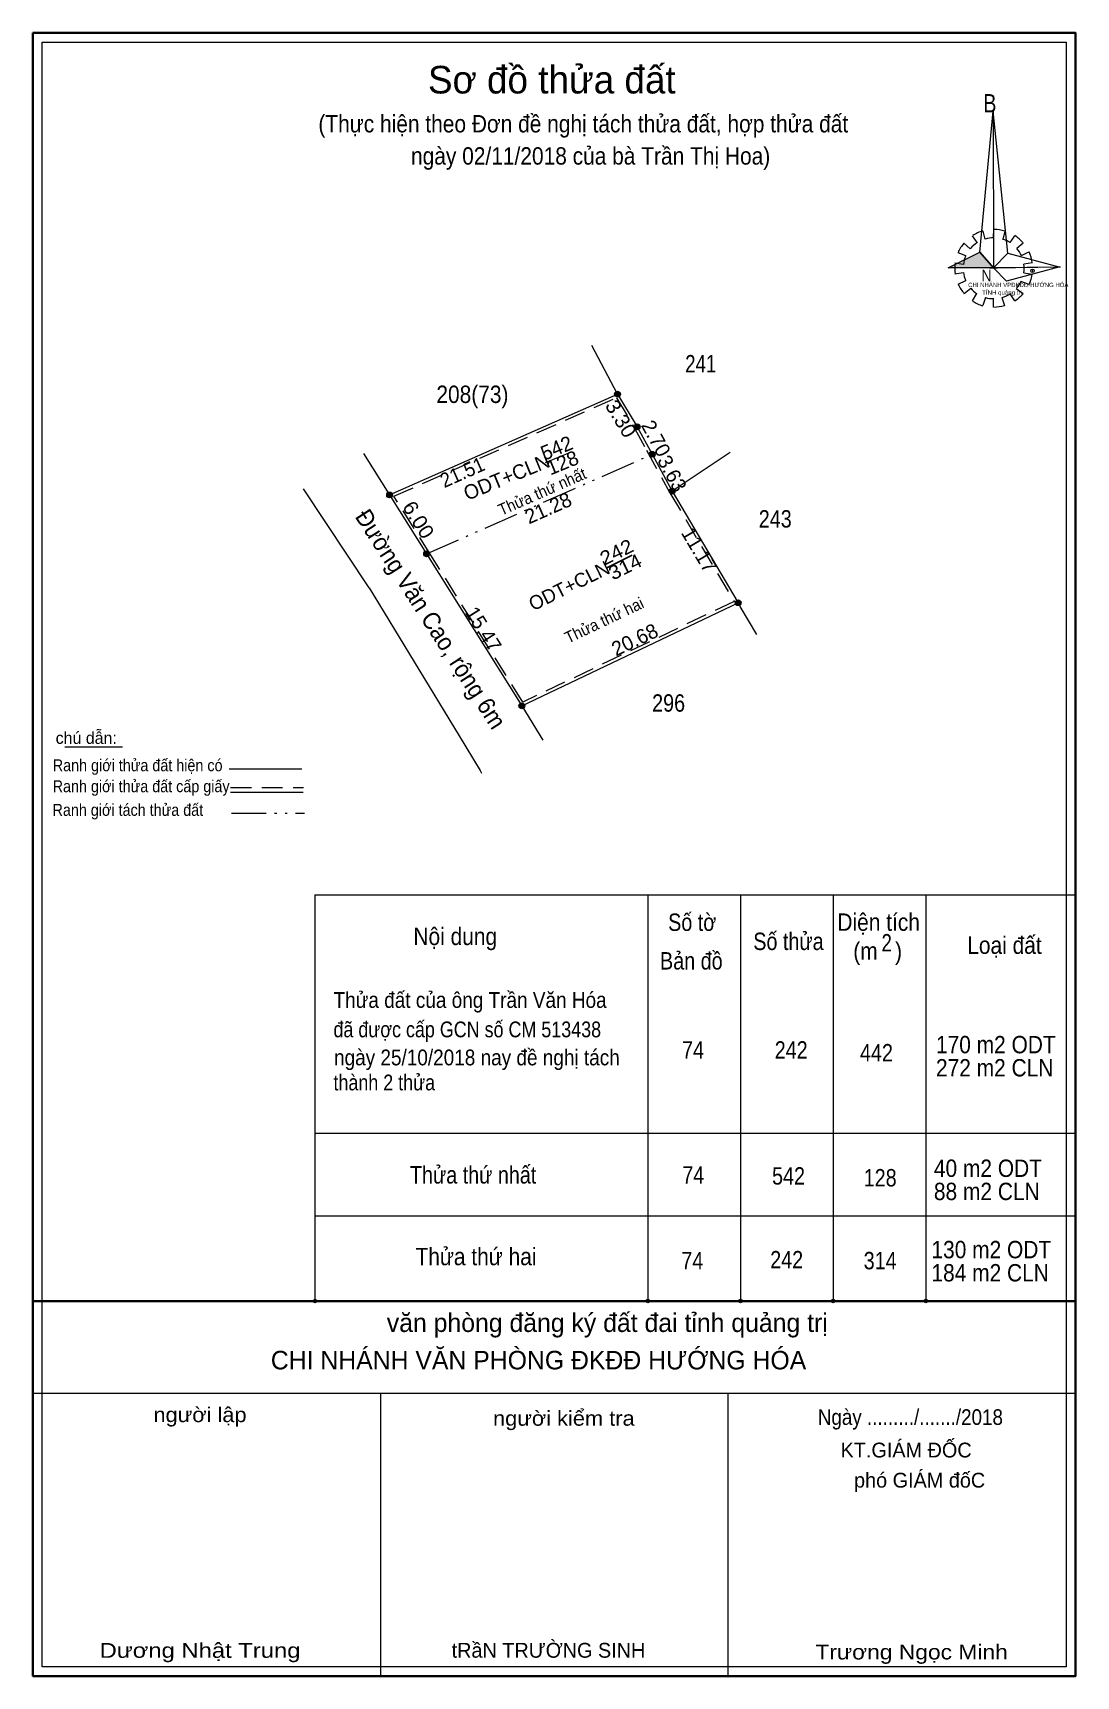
# Model space of a CAD drawing. Header units: metres. Extents: x 551255 to 552054, y 1839191 to 1839364.
# Drawn here: x 551254.7 to 551344.8, y 1839222.4 to 1839364.3 of the extents above; entities that cross this region are included whole.
import ezdxf
from ezdxf.enums import TextEntityAlignment as Align

# ---------------------------------------------------------------- set-up
doc = ezdxf.new("R2010")
doc.units = ezdxf.units.M
doc.header["$LTSCALE"] = 0.6
doc.header["$PDMODE"] = 32
doc.header["$PDSIZE"] = 0.3
doc.linetypes.add('DASH_DOUBLE_DOT', pattern=[9.2, 5, -1.2, 0.3, -1.2, 0.3, -1.2])
doc.linetypes.add('MEDIUM_DASHED', pattern=[4.5, 3, -1.5])
for name, color, linetype, lineweight in [('1', 7, 'Continuous', 13), ('10', 7, 'Continuous', 13), ('17', 7, 'Continuous', 13), ('2', 7, 'Continuous', 13), ('5', 7, 'Continuous', 13), ('6', 7, 'Continuous', 13), ('63', 7, 'Continuous', 13)]:
    doc.layers.add(name, color=color, linetype=linetype, lineweight=lineweight)
doc.layers.add('7', color=7, linetype='Continuous')

msp = doc.modelspace()

# ---------------------------------------------------------------- texts
at = {"layer": '1'}
msp.add_text('Sơ đồ thửa đất', height=2.38, dxfattribs=at).set_placement((551299.5, 1839359.03), align=Align.CENTER)
for s, height, width, p in [('B', 1.585, 0.8, (551336.75, 1839357.39)), ('N', 0.9904, 0.9, (551336.59, 1839342.82)), ('CHI NHÁNH VPĐKĐĐ-HƯỚNG HÓA', 0.3749, 0.95, (551335.44, 1839342.32)), ('TỈNH quảng trị', 0.375, 1.05, (551336.65, 1839341.67))]:
    msp.add_text(s, height=height, dxfattribs=dict(at, width=width)).set_placement(p)
for s, height, p in [('văn phòng đăng ký đất đai tỉnh quảng trị', 1.6, (551323.32, 1839252.15)), ('CHI NHÁNH VĂN PHÒNG ĐKĐĐ HƯỚNG HÓA', 1.6, (551321.46, 1839248.92)), ('KT.GIÁM ĐỐC', 1.28, (551335.74, 1839241.32)), ('phó GIÁM đốC', 1.28, (551336.91, 1839238.72)), ('tRầN TRƯỜNG SINH', 1.28, (551307.57, 1839224.04))]:
    msp.add_text(s, height=height, dxfattribs=at).set_placement(p, align=Align.RIGHT)
for s, width, p in [('người lập', 1.1, (551273.15, 1839244.37)), ('người kiểm tra', 1.1, (551306.65, 1839244.06)), ('Dương Nhật Trung', 1.2, (551277.8, 1839224.03)), ('Trương Ngọc Minh', 1.15, (551338.86, 1839223.89))]:
    msp.add_text(s, height=1.28, dxfattribs=dict(at, width=width)).set_placement(p, align=Align.RIGHT)
at = {"layer": '2'}
for s, width, p in [('241', 0.8, (551312.35, 1839334.96)), ('208(73)', 0.9, (551292.645, 1839332.32)), ('243', 0.85, (551318.785, 1839321.57)), ('296', 0.85, (551309.58, 1839305.68))]:
    msp.add_text(s, height=1.5, dxfattribs=dict(at, width=width)).set_placement(p, align=Align.CENTER)
for s, height, rotation, width, p in [('3.30', 1.25, 300.994, 1.05, (551304.928, 1839330.6418)), ('21.51', 1.25, 23.884, 0.95, (551292.0269, 1839325.7678)), ('Thửa thứ nhất', 1, 23.807, 0.95, (551298.8632, 1839324.21)), ('Đường Văn Cao, rộng 6m', 1.5, 302.799, 0.95, (551288.4178, 1839313.2663)), ('6.00', 1.25, 302.127, 1.05, (551287.4561, 1839321.9074)), ('242', 1.2, 26.275, 1.1, (551305.3544, 1839318.9188)), ('314', 1.2, 26.275, 1.1, (551306.0894, 1839317.6412)), ('Thửa thứ hai', 1, 25.461, 0.95, (551304.23, 1839313.1194))]:
    msp.add_text(s, height=height, rotation=rotation, dxfattribs=dict(at, width=width)).set_placement(p, align=Align.CENTER)
for s, rotation, p in [('2.70', 298.56, (551307.9434, 1839328.9688)), ('542', 22.282, (551300.153, 1839327.8603)), ('128', 22.282, (551300.658, 1839326.5842)), ('ODT+CLN', 22.282, (551295.833, 1839325.361)), ('3.63', 298.61, (551309.3386, 1839325.9393)), ('21.28', 23.807, (551299.4377, 1839322.6828)), ('11.17', 300.559, (551311.6795, 1839319.3178)), ('15.47', 302.088, (551293.0687, 1839312.472)), ('20.68', 25.462, (551306.9263, 1839311.3282))]:
    msp.add_text(s, height=1.25, rotation=rotation, dxfattribs=at).set_placement(p, align=Align.CENTER)
msp.add_text('ODT+CLN ', height=1.2, rotation=26.275, dxfattribs=at).set_placement((551305.0388, 1839317.8725), align=Align.RIGHT)
at = {"layer": '6'}
msp.add_text('chú dẫn:', height=1.029, dxfattribs=at).set_placement((551256.67, 1839302.9))
for s, height, width, p in [('Ranh giới thửa đất hiện có ', 1.029, 0.9, (551256.42, 1839300.54)), ('Ranh giới thửa đất cấp giấy', 1.029, 0.9, (551256.41, 1839298.73)), ('Ranh giới tách thửa đất', 1.029, 0.9, (551256.4, 1839296.69)), ('Nội dung', 1.5, 0.9, (551287.55, 1839285.54)), ('Số tờ', 1.5, 0.85, (551309.54, 1839286.76)), ('Diện tích', 1.5, 0.9, (551324.15, 1839286.77)), ('Số thửa', 1.5, 0.85, (551316.89, 1839285.11)), ('(m   )', 1.5, 0.9, (551325.52, 1839284.28)), ('2', 1.5, 0.8, (551327.96, 1839284.99)), ('Loại đất', 1.5, 0.9, (551335.36, 1839284.78)), ('Bản đồ', 1.5, 0.85, (551308.84, 1839283.43)), ('Thửa đất của ông Trần Văn Hóa', 1.36, 0.9, (551280.66, 1839280.12)), ('đã được cấp GCN số CM 513438', 1.36, 0.85, (551280.65, 1839277.58)), ('74', 1.5, 0.85, (551310.74, 1839275.74)), ('242', 1.5, 0.85, (551318.74, 1839275.74)), ('170 m2 ODT', 1.5, 0.9, (551332.66, 1839276.2)), ('ngày 25/10/2018 nay đề nghị tách', 1.36, 0.9, (551280.7, 1839275.16)), ('442', 1.5, 0.85, (551326.1, 1839275.5)), ('272 m2 CLN', 1.5, 0.9, (551332.66, 1839274.2)), ('thành 2 thửa', 1.36, 0.85, (551280.65, 1839273)), ('Thửa thứ nhất', 1.5, 0.85, (551287.25, 1839264.96)), ('74', 1.5, 0.85, (551310.76, 1839264.95)), ('542', 1.5, 0.85, (551318.51, 1839264.87)), ('128', 1.5, 0.85, (551326.42, 1839264.71)), ('40 m2 ODT', 1.5, 0.9, (551332.48, 1839265.53)), ('88 m2 CLN', 1.5, 0.9, (551332.48, 1839263.53)), ('Thửa thứ hai', 1.5, 0.9, (551287.73, 1839257.91)), ('74', 1.5, 0.85, (551310.68, 1839257.56)), ('242', 1.5, 0.85, (551318.35, 1839257.64)), ('314', 1.5, 0.85, (551326.42, 1839257.56)), ('130 m2 ODT', 1.5, 0.9, (551332.27, 1839258.51)), ('184 m2 CLN', 1.5, 0.9, (551332.27, 1839256.51))]:
    msp.add_text(s, height=height, dxfattribs=dict(at, width=width)).set_placement(p)
at = {"layer": '6', "width": 0.9}
msp.add_text('Ngày ........./......./2018', height=1.35, dxfattribs=at).set_placement((551330.45, 1839244.13), align=Align.CENTER)
at = {"layer": '7', "width": 0.9}
for s, p in [('(Thực hiện theo Đơn đề nghị tách thửa đất, hợp thửa đất ', (551302.465, 1839355.67)), ('ngày 02/11/2018 của bà Trần Thị Hoa)', (551302.85, 1839352.89))]:
    msp.add_text(s, height=1.5, dxfattribs=at).set_placement(p, align=Align.CENTER)

# ---------------------------------------------------------------- hatches: boundary and pattern name
at = {"layer": '1'}
msp.add_hatch(color=256, dxfattribs=at).paths.add_polyline_path([(551333.7, 1839343.99), (551336.45, 1839345.34), (551337.63, 1839343.99)])
at = {"layer": '2'}
for points in [[(551305.42, 1839333.09, 1), (551304.92, 1839333.09, 1)], [(551307.12, 1839330.26, 1), (551306.62, 1839330.26, 1)], [(551308.41, 1839327.89, 1), (551307.91, 1839327.89, 1)], [(551285.75, 1839324.38, 1), (551285.25, 1839324.38, 1)], [(551310.15, 1839324.7, 1), (551309.65, 1839324.7, 1)], [(551288.94, 1839319.3, 1), (551288.44, 1839319.3, 1)], [(551315.83, 1839315.08, 1), (551315.33, 1839315.08, 1)], [(551297.16, 1839306.19, 1), (551296.66, 1839306.19, 1)]]:
    msp.add_hatch(color=256, dxfattribs=at).paths.add_polyline_path(points)

# ---------------------------------------------------------------- linework, layer by layer
at = {"layer": '1'}
for p, q in [((551336.21, 1839346.16), (551335.82, 1839346.75)), ((551336.71, 1839347.16), (551336.89, 1839346.45)), ((551337.63, 1839346.57), (551337.65, 1839347.3)), ((551338.59, 1839347.16), (551338.42, 1839346.43)), ((551339.07, 1839346.16), (551339.46, 1839346.75)), ((551335.23, 1839345.02), (551334.58, 1839345.29)), ((551335.06, 1839346.11), (551335.6, 1839345.63)), ((551340.18, 1839346.11), (551339.64, 1839345.66)), ((551340.03, 1839345.04), (551340.68, 1839345.36)), ((551334.29, 1839344.4), (551335.01, 1839344.29)), ((551337.28, 1839343.97), (551337.98, 1839343.97)), ((551340.99, 1839344.4), (551340.25, 1839344.29)), ((551335.01, 1839343.56), (551334.29, 1839343.45)), ((551334.58, 1839342.56), (551335.23, 1839342.88)), ((551340.71, 1839342.54), (551339.99, 1839342.81)), ((551340.25, 1839343.56), (551340.99, 1839343.45)), ((551335.67, 1839342.2), (551335.1, 1839341.74)), ((551335.82, 1839341.13), (551336.19, 1839341.76)), ((551336.93, 1839341.42), (551336.71, 1839340.72)), ((551337.63, 1839340.6), (551337.63, 1839341.31)), ((551338.35, 1839341.42), (551338.57, 1839340.74)), ((551339.46, 1839341.13), (551339.07, 1839341.74)), ((551339.59, 1839342.2), (551340.18, 1839341.76)), ((551279.05, 1839289.87), (551344.71, 1839289.87)), ((551279.05, 1839289.87), (551279.05, 1839254.82)), ((551307.79, 1839289.87), (551307.79, 1839254.82)), ((551315.79, 1839289.87), (551315.79, 1839254.82)), ((551323.79, 1839289.87), (551323.79, 1839254.82)), ((551331.79, 1839289.87), (551331.79, 1839254.82)), ((551279.05, 1839269.3), (551344.71, 1839269.3)), ((551279.05, 1839262.16), (551344.76, 1839262.16)), ((551344.7, 1839261.36), (551344.71, 1839261.36)), ((551344.7, 1839254.82), (551344.71, 1839254.82)), ((551254.7, 1839254.04), (551254.7, 1839222.45)), ((551254.7, 1839246.88), (551344.7, 1839246.88)), ((551284.7, 1839246.88), (551284.7, 1839222.45)), ((551314.7, 1839246.88), (551314.7, 1839222.45))]:
    msp.add_line(p, q, dxfattribs=at)
at = {"layer": '1', "lineweight": 35}
msp.add_line((551254.7, 1839254.82), (551344.7, 1839254.82), dxfattribs=at)
at = {"layer": '1'}
for points in [[(551254.7, 1839222.45), (551254.7, 1839364.25), (551344.7, 1839364.25), (551344.7, 1839222.45)], [(551254.7, 1839222.45), (551254.7, 1839364.25), (551344.7, 1839364.25), (551344.7, 1839222.45)], [(551337.59, 1839357.5), (551337.63, 1839343.99), (551336.45, 1839345.34)], [(551337.59, 1839357.5), (551337.63, 1839343.99), (551338.87, 1839345.25)], [(551333.7, 1839343.99), (551336.45, 1839345.34), (551337.63, 1839343.99)], [(551343.39, 1839344.04), (551337.63, 1839343.99), (551338.87, 1839345.25)], [(551343.35, 1839344.06), (551338.76, 1839342.83), (551337.63, 1839343.99)]]:
    msp.add_lwpolyline(points, close=True, dxfattribs=at)
for centre, major_axis, start_param, end_param in [((551337.6414, 1839343.9476), (3.3649, 0), 1.84955988, 2.13900916), ((551337.6414, 1839343.9476), (3.3649, 0), 1.27924208, 1.56332225), ((551337.6414, 1839343.9476), (3.3649, 0), 0.71056237, 0.99687234), ((551337.6414, 1839343.9476), (3.3649, 0), 2.43958176, 2.72400246), ((551337.6414, 1839343.9476), (2.6372, 0), 2.13373541, 2.44496261), ((551337.6414, 1839343.9476), (2.6372, 0), 1.56985589, 1.85611068), ((551337.6414, 1839343.9476), (2.6372, 0), 1.00270906, 1.2755622), ((551337.6414, 1839343.9476), (2.6372, 0), 0.42678376, 0.70646463), ((551337.6414, 1839343.9476), (3.3649, 0), 0.1390515, 0.43393316), ((551337.6414, 1839343.9476), (3.3649, 0), 3.00667928, 3.29139349), ((551337.6414, 1839343.9476), (2.6372, 0), 2.72368549, 3.01515824), ((551337.6414, 1839343.9476), (2.6372, 0), 6.13558388, 6.41618463), ((551337.6414, 1839343.9476), (3.3649, 0), 3.56988637, 3.85691866), ((551337.6414, 1839343.9476), (2.6372, 0), 3.28229955, 3.56105054), ((551337.6414, 1839343.9476), (2.6372, 0), 5.56137327, 5.83951437), ((551337.6414, 1839343.9476), (3.3649, 0), 5.85230288, 6.13839648), ((551337.6414, 1839343.9476), (2.6372, 0), 3.86077574, 4.13258255), ((551337.6221, 1839343.9276), (3.3649, 0), 4.1470906, 4.43659307), ((551337.6414, 1839343.9476), (2.6372, 0), 4.43854677, 4.71314001), ((551337.6414, 1839343.9476), (2.6372, 0), 4.99087134, 5.28933161), ((551337.6414, 1839343.9476), (3.3649, 0), 5.28561416, 5.56798705), ((551337.6414, 1839343.9476), (3.3649, 0), 4.71301008, 4.99761054)]:
    msp.add_ellipse(centre, major_axis=major_axis, ratio=0.995001, start_param=start_param, end_param=end_param, dxfattribs=at)
for p in [(551340.99, 1839343.72), (551279.05, 1839254.82), (551307.79, 1839254.82), (551315.79, 1839254.82), (551323.79, 1839254.82), (551331.79, 1839254.82)]:
    msp.add_point(p, dxfattribs=at)
at = {"layer": '10'}
for p in [(551343.91, 1839267.99), (551279.05, 1839254.82)]:
    msp.add_line(p, (551343.91, 1839254.82), dxfattribs=at)
at = {"layer": '17'}
msp.add_line((551257.47, 1839302.66), (551262.44, 1839302.66), dxfattribs=at)
at = {"layer": '2'}
for p, q in [((551305.17, 1839333.09), (551302.96, 1839337.29)), ((551285.5, 1839324.38), (551305.17, 1839333.09)), ((551298.95, 1839327.19), (551301.19, 1839328.1)), ((551314.9, 1839328.04), (551309.9, 1839324.7)), ((551283.73, 1839316.37), (551278.05, 1839324.92)), ((551309.9, 1839324.7), (551315.58, 1839315.08)), ((551296.91, 1839306.19), (551315.58, 1839315.08)), ((551315.58, 1839315.08), (551315.77, 1839314.76)), ((551317.19, 1839312.35), (551315.77, 1839314.76)), ((551296.91, 1839306.19), (551298.71, 1839303.22))]:
    msp.add_line(p, q, dxfattribs=at)
at = {"layer": '2', "linetype": 'DASH_DOUBLE_DOT'}
msp.add_line((551288.69, 1839319.3), (551308.16, 1839327.89), dxfattribs=at)
at = {"layer": '2', "lineweight": 25}
msp.add_line((551304.19, 1839318.07), (551306.44, 1839319.18), dxfattribs=at)
at = {"layer": '2', "linetype": 'MEDIUM_DASHED'}
for points in [[(551289.05, 1839319.2), (551285.87, 1839324.27), (551305.07, 1839332.77)], [(551305.07, 1839332.77), (551306.65, 1839330.14), (551307.68, 1839328.25)], [(551307.68, 1839328.25), (551309.68, 1839324.58), (551315.23, 1839315.19), (551297, 1839306.51), (551289.05, 1839319.2)]]:
    msp.add_lwpolyline(points, dxfattribs=at)
at = {"layer": '2'}
for points in [[(551305.17, 1839333.09), (551306.87, 1839330.26), (551308.16, 1839327.89), (551309.9, 1839324.7)], [(551283.25, 1839327.97), (551288.69, 1839319.3), (551296.91, 1839306.19)], [(551283.73, 1839316.37), (551291.49, 1839303.61), (551293.3, 1839300.6), (551293.44, 1839300.37)]]:
    msp.add_lwpolyline(points, dxfattribs=at)
for centre in [(551305.17, 1839333.09), (551306.87, 1839330.26), (551308.16, 1839327.89), (551285.5, 1839324.38), (551309.9, 1839324.7), (551288.69, 1839319.3), (551315.58, 1839315.08), (551296.91, 1839306.19)]:
    msp.add_circle(centre, 0.25, dxfattribs=at)
at = {"layer": '5', "lineweight": 35}
msp.add_lwpolyline([(551254.71, 1839364.26), (551344.71, 1839364.26), (551344.71, 1839222.46), (551254.71, 1839222.46)], close=True, dxfattribs=at)
at = {"layer": '5'}
msp.add_lwpolyline([(551343.91, 1839254.82), (551343.91, 1839223.26), (551255.51, 1839223.26), (551255.51, 1839363.46), (551343.91, 1839363.46), (551343.91, 1839267.99)], dxfattribs=at)
at = {"layer": '6'}
for p, q in [((551271.66, 1839300.74), (551277.93, 1839300.74)), ((551271.76, 1839298.73), (551278.02, 1839298.73))]:
    msp.add_line(p, q, dxfattribs=at)
at = {"layer": '6', "linetype": 'MEDIUM_DASHED'}
msp.add_line((551271.76, 1839299.15), (551278.07, 1839299.15), dxfattribs=at)
at = {"layer": '63', "linetype": 'DASH_DOUBLE_DOT'}
msp.add_line((551271.85, 1839296.92), (551278.15, 1839296.92), dxfattribs=at)

msp.set_redraw_order([(e.dxf.handle, doc.entitydb.next_handle()) for e in msp.query("TEXT MTEXT ATTDEF DIMENSION ARC_DIMENSION")])  # texts and dimensions are drawn at this point

doc.saveas('drawing.dxf')
